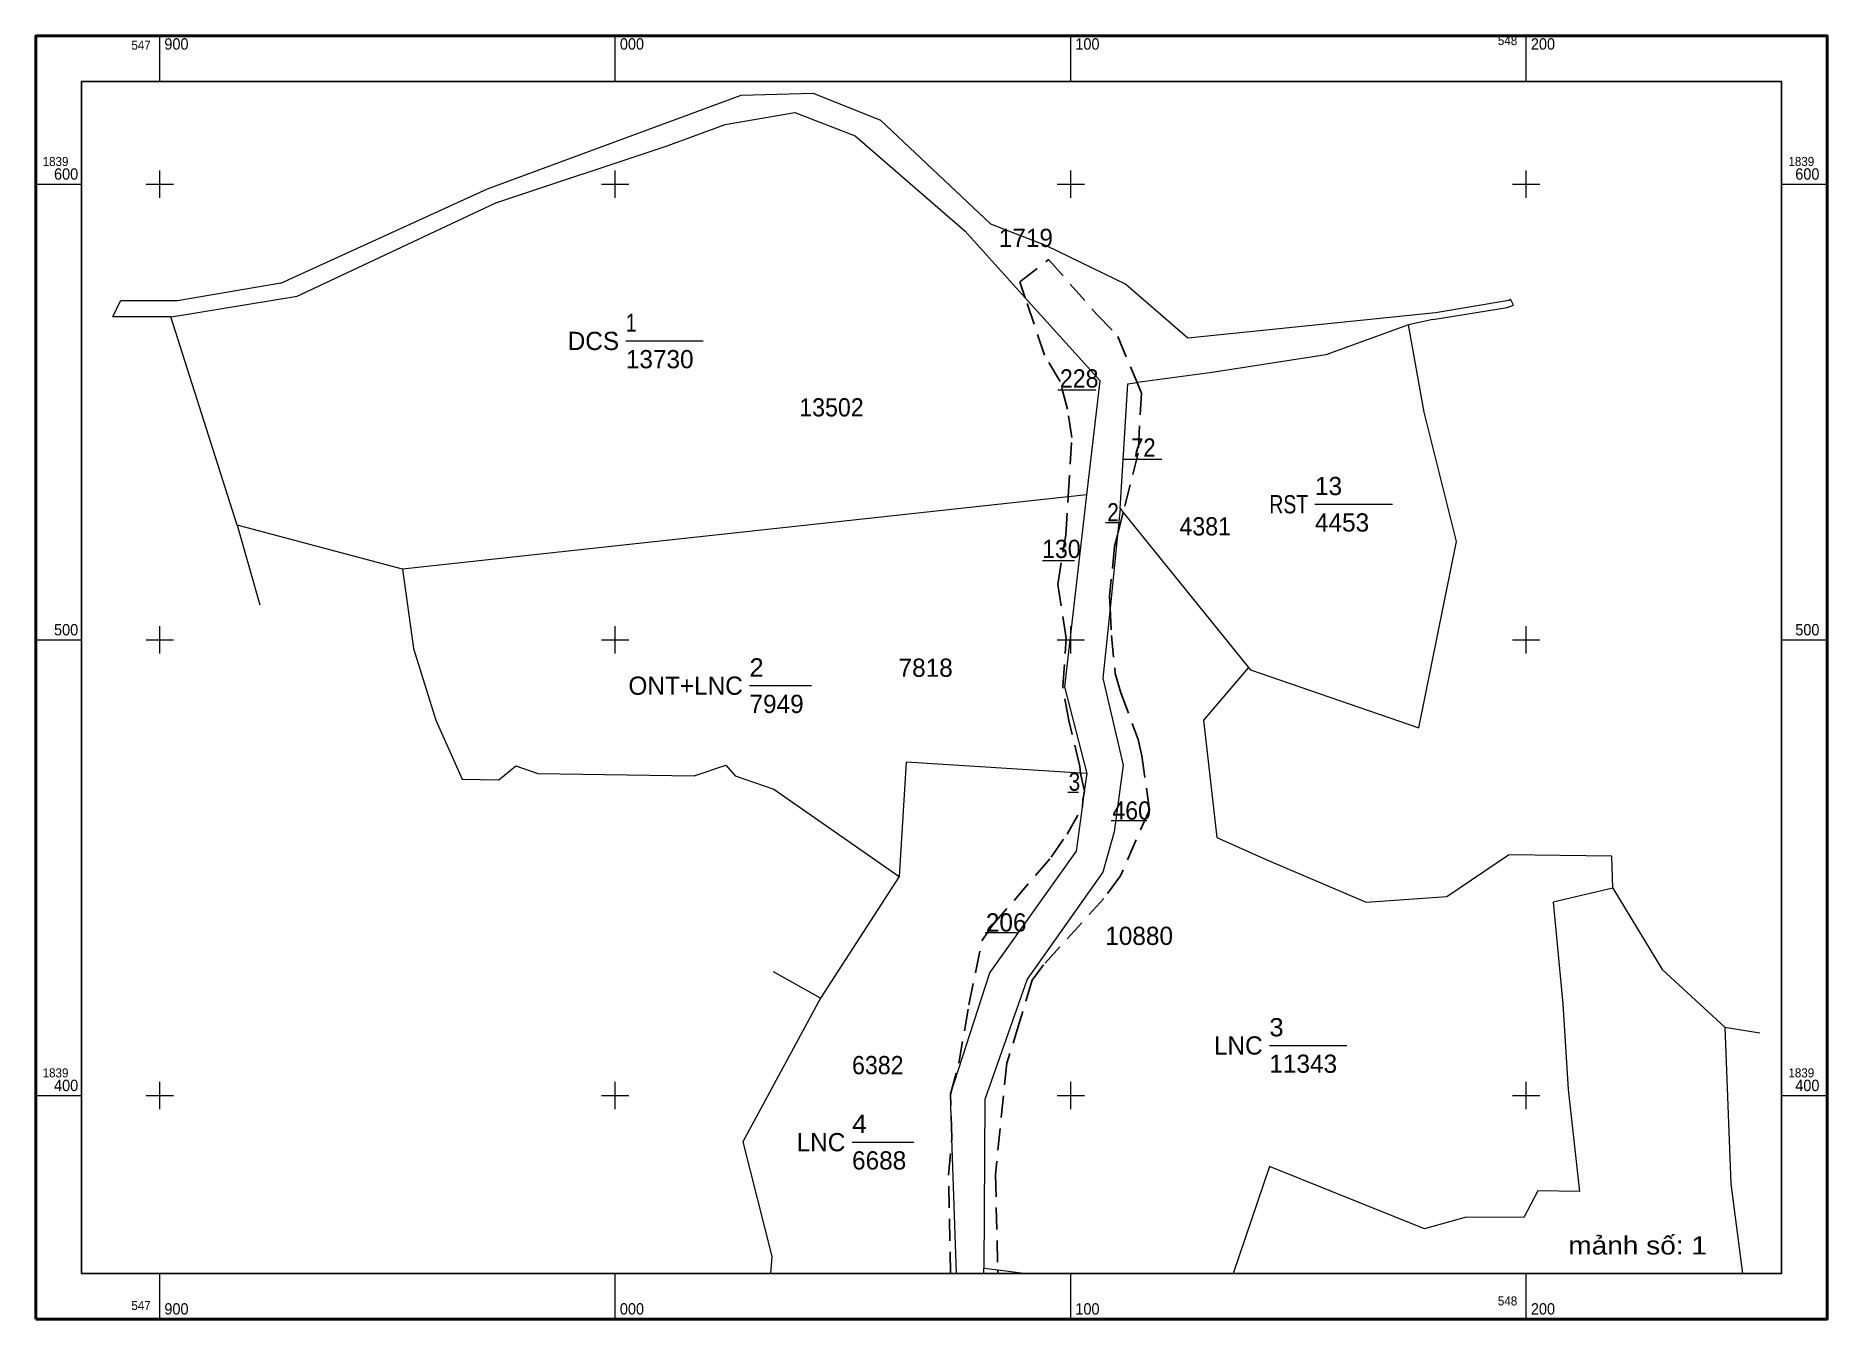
# Model space of a CAD drawing. Header units: metres. Extents: x 546939 to 549513, y 1838415 to 1840193.
# Drawn here: x 546963.9 to 547357.2, y 1839911.4 to 1840193 of the extents above; entities that cross this region are included whole.
import ezdxf
from ezdxf.enums import TextEntityAlignment as Align

# ---------------------------------------------------------------- set-up
doc = ezdxf.new("R2010")
doc.units = ezdxf.units.M
doc.header["$LTSCALE"] = 1.6
doc.linetypes.add('MEDIUM_DASHED', pattern=[4.5, 3, -1.5])
for name, color, linetype, lineweight in [('10', 7, 'Continuous', 13), ('13', 7, 'Continuous', 13), ('25', 7, 'Continuous', 13), ('8', 7, 'Continuous', 13)]:
    doc.layers.add(name, color=color, linetype=linetype, lineweight=lineweight)
doc.layers.add('15', color=7, linetype='Continuous')
doc.layers.add('19', color=7, linetype='Continuous')

msp = doc.modelspace()

# ---------------------------------------------------------------- texts
at = {"layer": '10'}
for p in [(547013.09, 1840068.16), (547013.09, 1840068.16), (547125.88, 1839987.64), (547125.88, 1839987.64), (547342.35, 1839974.24), (547342.35, 1839974.24)]:
    msp.add_text('D', height=0.01, dxfattribs=at).set_placement(p, align=Align.CENTER)
at = {"layer": '13'}
for s, width, p in [('1', 0.8, (547093.43, 1840128.06)), ('2', 1.05, (547120.58, 1840052.41)), ('3', 1.05, (547234.71, 1839973.45)), ('4', 1.1, (547143.09, 1839952.23))]:
    msp.add_text(s, height=4, dxfattribs=dict(at, width=width)).set_placement(p)
for s, p in [('DCS', (547091.96, 1840124.06)), ('ONT+LNC', (547119.11, 1840048.41)), ('LNC', (547233.24, 1839969.45)), ('LNC', (547141.62, 1839948.23))]:
    msp.add_text(s, height=4, dxfattribs=at).set_placement(p, align=Align.RIGHT)
for s, p in [('13730', (547093.43, 1840120.06)), ('13', (547244.72, 1840092.22)), ('4453', (547244.72, 1840084.22)), ('7949', (547120.58, 1840044.41)), ('11343', (547234.71, 1839965.45)), ('6688', (547143.09, 1839944.23))]:
    msp.add_text(s, height=4, dxfattribs=at).set_placement(p)
at = {"layer": '13', "width": 0.8}
msp.add_text('RST', height=4, dxfattribs=at).set_placement((547243.25, 1840088.22), align=Align.RIGHT)
at = {"layer": '15', "width": 1.15}
msp.add_text('mảnh số: 1', height=4, dxfattribs=at).set_placement((547315.56, 1839925.58), align=Align.CENTER)
at = {"layer": '19'}
for s, p in [('1719', (547175.3, 1840146.67)), ('7818', (547153.3, 1840052.35)), ('206', (547172.47, 1839996.45)), ('10880', (547198.68, 1839993.51))]:
    msp.add_text(s, height=4, dxfattribs=at).set_placement(p)
for s, width, p in [('228', 0.95, (547188.72, 1840115.83)), ('13502', 0.95, (547131.51, 1840109.49)), ('72', 0.9, (547204.37, 1840100.67)), ('2', 0.85, (547199.13, 1840086.47)), ('4381', 0.95, (547214.97, 1840083.37)), ('130', 0.95, (547184.81, 1840078.43)), ('3', 0.85, (547190.65, 1840027.35)), ('460', 0.95, (547200.24, 1840021.01)), ('6382', 0.95, (547143.09, 1839965.14))]:
    msp.add_text(s, height=4, dxfattribs=dict(at, width=width)).set_placement(p)
at = {"layer": '25', "width": 0.95}
for s, p in [('548', (547289.12, 1840190.98)), ('547', (546989.12, 1840189.98)), ('547', (546989.12, 1839913.39)), ('548', (547289.12, 1839914.39))]:
    msp.add_text(s, height=2, dxfattribs=at).set_placement(p, align=Align.RIGHT)
for s, height, p in [('900', 2.5, (546992.12, 1840189.98)), ('000', 2.5, (547092.12, 1840189.98)), ('100', 2.5, (547192.12, 1840189.98)), ('200', 2.5, (547292.12, 1840189.98)), ('1839', 2, (546965.4, 1840164.44)), ('1839', 2, (547348.67, 1840164.44)), ('600', 2.5, (546967.9, 1840161.44)), ('600', 2.5, (547350.17, 1840161.44)), ('500', 2.5, (546967.9, 1840061.44)), ('500', 2.5, (547350.17, 1840061.44)), ('1839', 2, (546965.4, 1839964.44)), ('1839', 2, (547348.67, 1839964.44)), ('400', 2.5, (546967.9, 1839961.44)), ('400', 2.5, (547350.17, 1839961.44)), ('900', 2.5, (546992.12, 1839912.39)), ('000', 2.5, (547092.12, 1839912.39)), ('100', 2.5, (547192.12, 1839912.39)), ('200', 2.5, (547292.12, 1839912.39))]:
    msp.add_text(s, height=height, dxfattribs=at).set_placement(p)

# ---------------------------------------------------------------- linework, layer by layer
at = {"layer": '10'}
for p, q in [((547017.67, 1840138.73), (547063.06, 1840159.45)), ((546980.84, 1840131.37), (546982.51, 1840134.87)), ((547288.32, 1840133.94), (547287.62, 1840135.25)), ((546993.55, 1840131.37), (546980.84, 1840131.37)), ((547008.12, 1840085.63), (546993.55, 1840131.37)), ((546993.55, 1840131.37), (546993.71, 1840131.37)), ((547270.61, 1840130.77), (547265.22, 1840129.59)), ((547008.12, 1840085.63), (547013.09, 1840068.16)), ((547044.39, 1840075.96), (547008.12, 1840085.63)), ((547194.68, 1840031.14), (547193.28, 1840031.23)), ((547153.4, 1840008.56), (547136.18, 1839981.81)), ((547136.18, 1839981.81), (547125.87, 1839987.64)), ((547334.7, 1839975.47), (547342.35, 1839974.24)), ((547166.04, 1839921.39), (547165.02, 1839951.14)), ((547175.08, 1839922.14), (547172, 1839922.54)), ((547172.01, 1839922.38), (547172, 1839922.54)), ((547172.04, 1839921.39), (547172.01, 1839922.38)), ((547180.81, 1839921.39), (547175.08, 1839922.14))]:
    msp.add_line(p, q, dxfattribs=at)
at = {"layer": '10', "linetype": 'MEDIUM_DASHED', "lineweight": 25}
for p, q in [((547164.74, 1839921.39), (547164.25, 1839942.96)), ((547175.08, 1839922.14), (547175.1, 1839921.39))]:
    msp.add_line(p, q, dxfattribs=at)
at = {"layer": '10'}
for points in [[(547063.06, 1840159.45), (547118.76, 1840179.99), (547134.57, 1840180.41)], [(547134.57, 1840180.41), (547149.33, 1840174.51), (547173.48, 1840151.72), (547185.74, 1840146.98), (547203.2, 1840138.48), (547216.8, 1840126.71), (547271.15, 1840132.29), (547287.25, 1840135.01), (547287.62, 1840135.25)], [(546993.71, 1840131.37), (547021.25, 1840135.85), (547064.92, 1840156.33), (547102.48, 1840168.86), (547115.21, 1840173.52), (547130.55, 1840176.17), (547143.76, 1840171.06), (547167.93, 1840150.12), (547181.1, 1840135.52), (547197.55, 1840117.29)], [(547017.67, 1840138.73), (546995, 1840134.87), (546982.51, 1840134.87)], [(547270.61, 1840130.77), (547286.9, 1840133.4), (547288.32, 1840133.94)], [(547265.22, 1840129.59), (547247.09, 1840123.03), (547222.15, 1840119.12), (547205.66, 1840116.93)], [(547230.16, 1840054.39), (547230.58, 1840053.88), (547267.5, 1840041.16), (547275.82, 1840082.03), (547268.73, 1840110.41), (547265.22, 1840129.59)], [(547194.68, 1840031.14), (547189.79, 1840050.12), (547194.66, 1840092.27), (547197.55, 1840117.29)], [(547201.95, 1840089.25), (547203.66, 1840116.67), (547205.66, 1840116.93)], [(547194.66, 1840092.27), (547190.53, 1840091.82), (547044.39, 1840075.96)], [(547201.95, 1840089.25), (547201.36, 1840083.42), (547199.74, 1840067.42)], [(547201.95, 1840089.25), (547202.62, 1840088.42), (547230.16, 1840054.39)], [(547044.39, 1840075.96), (547046.78, 1840058.56), (547051.73, 1840042.84), (547057.47, 1840029.9)], [(547199.74, 1840067.42), (547198.18, 1840052.07), (547202.59, 1840032.98), (547200.63, 1840018.3), (547198.18, 1840009.49), (547181.56, 1839986), (547172.26, 1839959.57), (547172, 1839922.54)], [(547230.16, 1840054.39), (547220.25, 1840042.86), (547223.16, 1840017.11), (547234.18, 1840012.22), (547255.98, 1840002.91), (547273.7, 1840004.12), (547287.22, 1840013.32)], [(547057.47, 1840029.9), (547065.53, 1840029.71), (547069.28, 1840032.82), (547074.1, 1840031.14), (547108.44, 1840030.62), (547115.36, 1840032.98), (547117.41, 1840030.61), (547125.89, 1840027.73), (547153.4, 1840008.56)], [(547193.28, 1840031.23), (547154.96, 1840033.62), (547153.4, 1840008.56)], [(547166.43, 1839966.16), (547173.32, 1839987.39), (547192.36, 1840014.08), (547193.67, 1840023.71), (547194.15, 1840027.22), (547194.68, 1840031.14)], [(547310.09, 1840005.94), (547309.9, 1840013.02), (547287.22, 1840013.32)], [(547310.09, 1840005.94), (547297.03, 1840002.93), (547299.11, 1839980.58), (547300.34, 1839961.76), (547302.76, 1839939.37), (547293.66, 1839939.54), (547290.59, 1839933.7), (547277.9, 1839933.8), (547268.77, 1839931.18), (547234.71, 1839944.86), (547226.75, 1839921.39)], [(547310.09, 1840005.94), (547320.95, 1839988.12), (547334.7, 1839975.47)], [(547136.18, 1839981.81), (547119.14, 1839950.27), (547125.45, 1839925.11), (547125.19, 1839921.39)], [(547334.7, 1839975.47), (547336.01, 1839941.08), (547338.59, 1839921.39)], [(547165.02, 1839951.14), (547164.69, 1839960.78), (547166.43, 1839966.16)]]:
    msp.add_lwpolyline(points, dxfattribs=at)
at = {"layer": '10', "linetype": 'MEDIUM_DASHED', "lineweight": 25}
for points in [[(547181.1, 1840135.52), (547179.91, 1840139.02), (547186.23, 1840143.92), (547196.86, 1840131.87), (547201.46, 1840127.02), (547205.66, 1840116.93)], [(547190.53, 1840091.82), (547191.35, 1840104.86), (547190.4, 1840111.07), (547188.78, 1840117.19), (547185.35, 1840122.94), (547181.1, 1840135.52)], [(547205.66, 1840116.93), (547206.63, 1840114.6), (547205.89, 1840101.43), (547202.62, 1840088.42), (547201.36, 1840083.42)], [(547190.12, 1840060.84), (547188.26, 1840072.63), (547190, 1840083.45), (547190.53, 1840091.82)], [(547201.36, 1840083.42), (547200.73, 1840080.93), (547199.6, 1840069.95), (547199.74, 1840067.42)], [(547199.74, 1840067.42), (547200.05, 1840061.45), (547200.89, 1840053.05), (547202.11, 1840048.85), (547205.87, 1840038.6), (547206.72, 1840035.01), (547208.38, 1840023.16), (547202.02, 1840008.68), (547198.39, 1840003.73), (547185.13, 1839989.12), (547182.62, 1839985.78), (547179.89, 1839976.54), (547177.05, 1839967.56), (547174.59, 1839943.06), (547175.08, 1839922.14)], [(547193.28, 1840031.23), (547193.07, 1840032.68), (547190.68, 1840042.8), (547189.35, 1840050.25), (547190.12, 1840060.84)], [(547194.15, 1840027.22), (547193.34, 1840030.82), (547193.28, 1840031.23)], [(547193.67, 1840023.71), (547193.74, 1840025.36), (547194.15, 1840027.22)], [(547164.69, 1839960.78), (547166.56, 1839967.57), (547168.76, 1839980.37), (547171.61, 1839994.38), (547173.96, 1839997.84), (547186.82, 1840012.77), (547190.31, 1840017.82), (547193.67, 1840023.71)], [(547164.25, 1839942.96), (547165.02, 1839951.14), (547164.69, 1839960.78)]]:
    msp.add_lwpolyline(points, dxfattribs=at)
at = {"layer": '13'}
for p, q in [((547093.43, 1840126.06), (547110.43, 1840126.06)), ((547244.72, 1840090.22), (547261.72, 1840090.22)), ((547120.58, 1840050.41), (547134.18, 1840050.41)), ((547234.71, 1839971.45), (547251.71, 1839971.45)), ((547143.09, 1839950.23), (547156.69, 1839950.23))]:
    msp.add_line(p, q, dxfattribs=at)
at = {"layer": '25'}
for p, q in [((546991.12, 1840182.98), (546991.12, 1840192.98)), ((547091.12, 1840182.98), (547091.12, 1840192.98)), ((547191.12, 1840182.98), (547191.12, 1840192.98)), ((547291.12, 1840182.98), (547291.12, 1840192.98)), ((546991.12, 1840157.44), (546991.12, 1840163.44)), ((547091.12, 1840157.44), (547091.12, 1840163.44)), ((547191.12, 1840157.44), (547191.12, 1840163.44)), ((547291.12, 1840157.44), (547291.12, 1840163.44)), ((546963.9, 1840160.44), (546973.9, 1840160.44)), ((546988.12, 1840160.44), (546994.12, 1840160.44)), ((547088.12, 1840160.44), (547094.12, 1840160.44)), ((547188.12, 1840160.44), (547194.12, 1840160.44)), ((547288.12, 1840160.44), (547294.12, 1840160.44)), ((547347.17, 1840160.44), (547357.17, 1840160.44)), ((546991.12, 1840057.44), (546991.12, 1840063.44)), ((547091.12, 1840057.44), (547091.12, 1840063.44)), ((547191.12, 1840057.44), (547191.12, 1840063.44)), ((547291.12, 1840057.44), (547291.12, 1840063.44)), ((546963.9, 1840060.44), (546973.9, 1840060.44)), ((546988.12, 1840060.44), (546994.12, 1840060.44)), ((547088.12, 1840060.44), (547094.12, 1840060.44)), ((547188.12, 1840060.44), (547194.12, 1840060.44)), ((547288.12, 1840060.44), (547294.12, 1840060.44)), ((547347.17, 1840060.44), (547357.17, 1840060.44)), ((546991.12, 1839957.44), (546991.12, 1839963.44)), ((547091.12, 1839957.44), (547091.12, 1839963.44)), ((547191.12, 1839957.44), (547191.12, 1839963.44)), ((547291.12, 1839957.44), (547291.12, 1839963.44)), ((546963.9, 1839960.44), (546973.9, 1839960.44)), ((546988.12, 1839960.44), (546994.12, 1839960.44)), ((547088.12, 1839960.44), (547094.12, 1839960.44)), ((547188.12, 1839960.44), (547194.12, 1839960.44)), ((547288.12, 1839960.44), (547294.12, 1839960.44)), ((547347.17, 1839960.44), (547357.17, 1839960.44)), ((546991.12, 1839911.39), (546991.12, 1839921.39)), ((547091.12, 1839911.39), (547091.12, 1839921.39)), ((547191.12, 1839911.39), (547191.12, 1839921.39)), ((547291.12, 1839911.39), (547291.12, 1839921.39))]:
    msp.add_line(p, q, dxfattribs=at)
at = {"layer": '25', "lineweight": 40}
msp.add_lwpolyline([(546963.9, 1839911.39), (546963.9, 1840192.98), (547357.17, 1840192.98), (547357.17, 1839911.39)], close=True, dxfattribs=at)
at = {"layer": '25', "lineweight": 25}
msp.add_lwpolyline([(546973.9, 1839921.39), (546973.9, 1840182.98), (547347.17, 1840182.98), (547347.17, 1839921.39)], close=True, dxfattribs=at)
at = {"layer": '8'}
for p, q in [((547188.29, 1840115.36), (547196.64, 1840115.36)), ((547202.74, 1840100.13), (547211.09, 1840100.13)), ((547198.7, 1840086.23), (547201.83, 1840086.23)), ((547184.9, 1840077.9), (547191.95, 1840077.9)), ((547190.47, 1840027.05), (547192.82, 1840027.05)), ((547200, 1840020.8), (547207.83, 1840020.8)), ((547172.33, 1839996.21), (547179.25, 1839996.21))]:
    msp.add_line(p, q, dxfattribs=at)

msp.set_redraw_order([(e.dxf.handle, doc.entitydb.next_handle()) for e in msp.query("TEXT MTEXT ATTDEF DIMENSION ARC_DIMENSION")])  # texts and dimensions are drawn at this point

doc.saveas('drawing.dxf')
